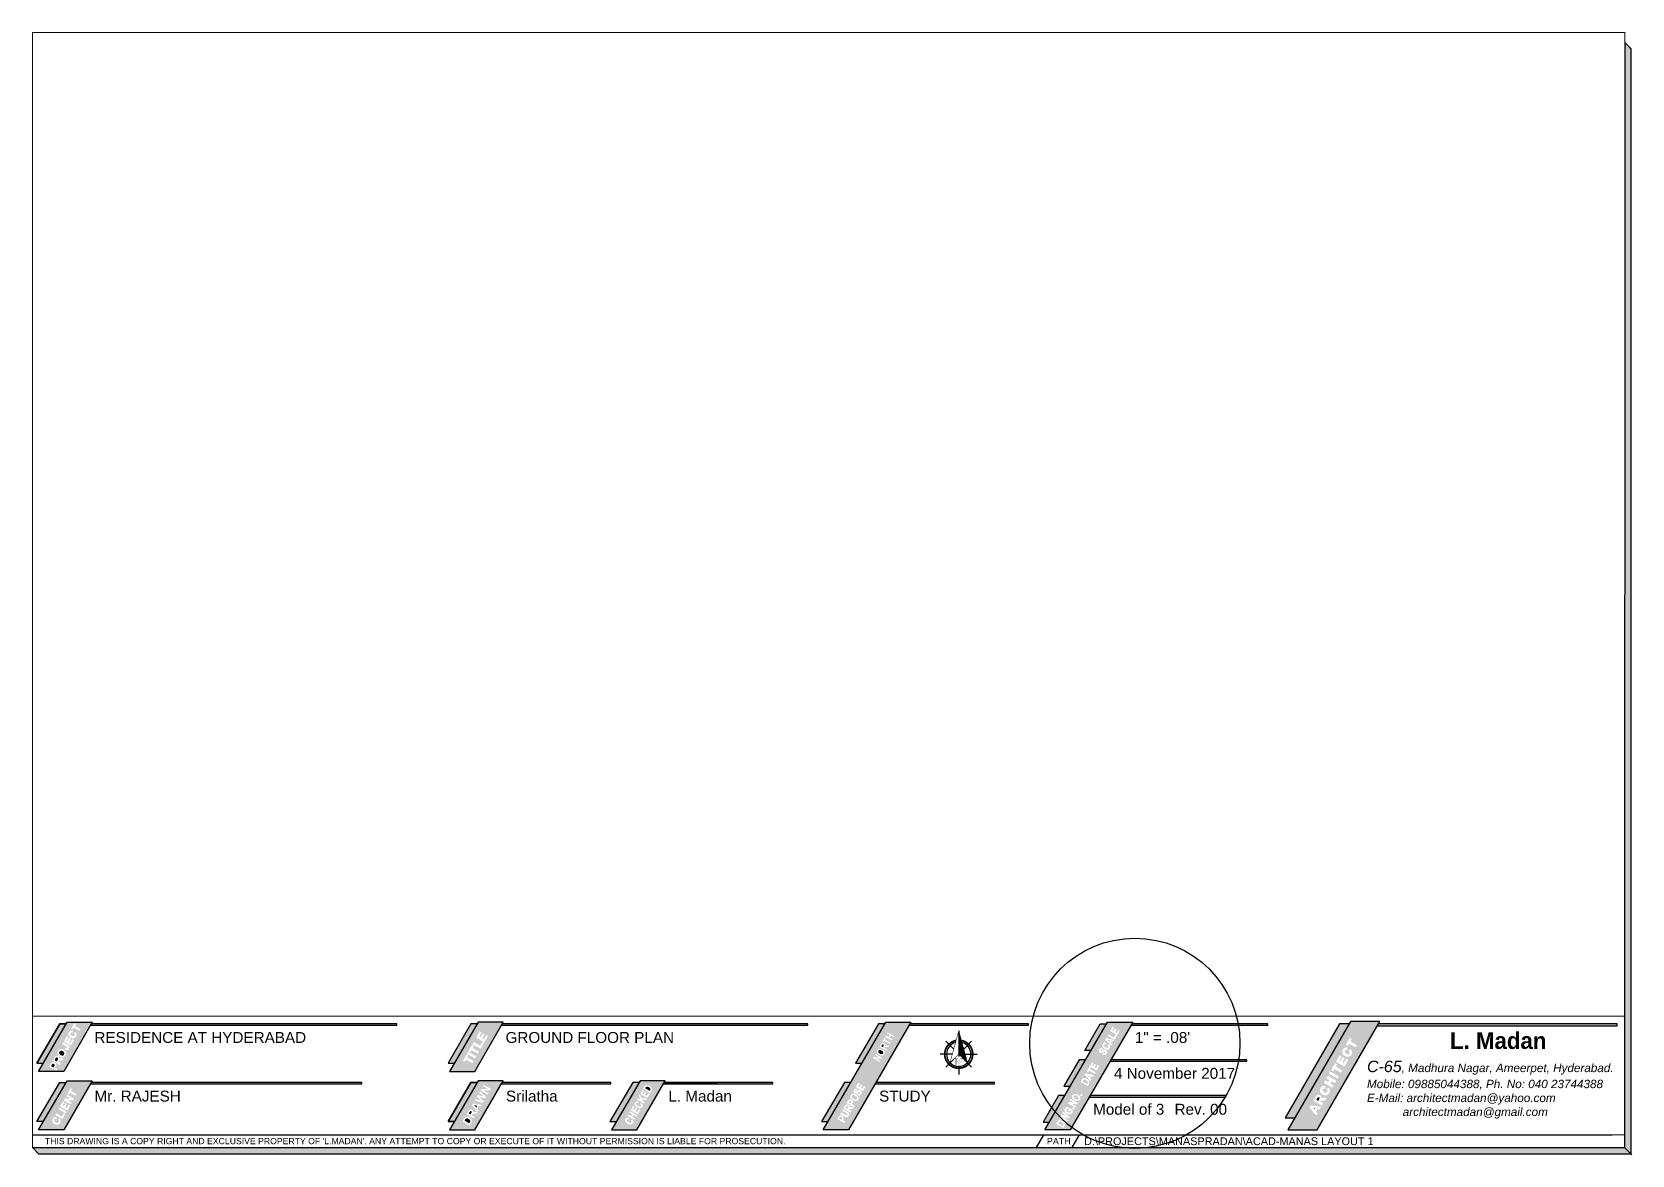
# Paper-space layout 'Layout1' of a CAD drawing. Header units: inches. Extents: x 0.2 to 32.8, y 0.2 to 23.
import ezdxf

# ---------------------------------------------------------------- set-up
doc = ezdxf.new("R2010")
doc.units = ezdxf.units.IN
doc.header["$LTSCALE"] = 15
doc.layers.add('Title', color=252, linetype='Continuous')
doc.styles.add('Arial', font='arial.ttf')

psp = doc.layouts.get("Layout1")

# ---------------------------------------------------------------- texts
at = {"layer": 'Title', "ltscale": 2, "style": 'Arial'}
psp.add_text("THIS DRAWING IS A COPY RIGHT AND EXCLUSIVE PROPERTY OF 'L.MADAN'. ANY ATTEMPT TO COPY OR EXECUTE OF IT WITHOUT PERMISSION IS LIABLE FOR PROSECUTION. ", height=0.126189, dxfattribs=at).set_placement((0.475, 0.386))
at = {"layer": 'Title', "style": 'Arial'}
for s, insert, char_height, width, attachment_point in [('RESIDENCE AT HYDERABAD', (1.483, 2.669), 0.22204, 6.15122, 1), ('GROUND FLOOR PLAN', (9.849, 2.669), 0.22204, 6.15122, 1), ('{\\fArial|b0|i0|c0|p34;\\C0;1" = .08\'}', (22.656, 2.669), 0.22204, 6.15122, 1), ('{\\fAlako-Bold|b0|i0|c0|p2;L. Madan}', (29.069, 2.491), 0.33889, 2.23607, 4), ('{\\fArial|b0|i1|c0|p34;\\H1.3682x;C-65\\H0.73088x;, Madhura Nagar, Ameerpet, Hyderabad.\\PMobile: 09885044388, Ph. No: 040 23744388\\PE-Mail: architectmadan@yahoo.com\\P           architectmadan@gmail.com}', (27.38, 2.086), 0.17039, 5.21983, 1), ('4 November 2017', (22.231, 1.939), 0.22204, 6.15122, 1), ('Mr. RAJESH', (1.483, 1.476), 0.222, 5.44018, 1), ('{\\C0;Srilatha}', (9.858, 1.476), 0.22204, 5.44018, 1), ('L. Madan', (13.163, 1.476), 0.222, 5.44018, 1), ('STUDY', (17.451, 1.476), 0.222, 6.15122, 1), ('{\\fArial|b0|i0|c0|p34;\\C0;Model of 3}', (21.807, 1.208), 0.22204, 6.15122, 1), ('{\\fArial|b0|i0|c0|p34;\\C0;Rev. 00}', (23.464, 1.208), 0.22204, 6.15122, 1), ('PATH', (20.867, 0.448), 0.1295, 3.23611, 4), ('D:\\\\PROJECTS\\\\MANASPRADAN\\\\ACAD-MANAS LAYOUT 1', (21.622, 0.445), 0.15815, 10.99998, 4)]:
    psp.add_mtext(s, dxfattribs=dict(at, insert=insert, char_height=char_height, width=width, attachment_point=attachment_point))

# ---------------------------------------------------------------- blocks, each defined once
blk = doc.blocks.new('*X6')
at = {"color": 0}
for p, q in [((146.55, -412.41), (147.62, -411.35)), ((146.75, -411.68), (147.62, -410.82)), ((146.95, -410.95), (147.62, -410.29)), ((147.15, -410.22), (147.62, -409.76)), ((147.35, -409.49), (147.62, -409.23)), ((147.55, -408.76), (147.62, -408.7)), ((142.96, -425.55), (147.62, -420.89)), ((143.16, -424.82), (147.62, -420.36)), ((143.36, -424.09), (147.62, -419.83)), ((143.56, -423.36), (147.62, -419.3)), ((143.76, -422.63), (147.62, -418.77)), ((143.96, -421.9), (147.62, -418.24)), ((144.16, -421.17), (147.62, -417.71)), ((144.36, -420.44), (147.62, -417.18)), ((144.56, -419.71), (147.62, -416.65)), ((144.76, -418.98), (147.62, -416.12)), ((144.96, -418.25), (147.62, -415.59)), ((145.16, -417.52), (147.62, -415.06)), ((145.36, -416.79), (147.62, -414.53)), ((145.56, -416.06), (147.62, -414)), ((145.76, -415.33), (147.62, -413.47)), ((145.96, -414.6), (147.62, -412.94)), ((146.16, -413.87), (147.62, -412.41)), ((146.36, -413.14), (147.62, -411.88)), ((142.76, -426.28), (147.62, -421.42))]:
    blk.add_line(p, q, dxfattribs=at)
blk = doc.blocks.new('*U10')
at = {"layer": 'Title'}
for p, q in [((0, 51.4), (0, -5.4)), ((-11.1, 11.1), (-28.3, 28.3)), ((11.1, 11.1), (28.3, 28.3)), ((14.1, 0), (40.8, 0)), ((-14.1, 0), (-40.8, 0)), ((-11.1, -11.1), (-28.3, -28.3)), ((0, -25.9), (0, -45)), ((11.1, -11.1), (28.3, -28.3))]:
    blk.add_line(p, q, dxfattribs=at)
for points, const_width in [([(-19.3, -19.1), (0, 51.4), (19.2, -18.8), (0, 0), (-19.3, -19.1)], 1.15), ([(-5.5, -22.4), (-5.5, -22.6), (-5.4, -22.9), (-5.4, -23.1), (-5.4, -23.3), (-5.3, -23.4), (-5.3, -23.6), (-5.2, -23.7), (-5.1, -23.8), (-5, -23.8), (-4.9, -23.9), (-4.7, -23.9), (-4.5, -24), (-4.3, -24), (-4, -24), (-3.7, -24.1), (-3.4, -24.1), (-3.4, -24.6), (-8.4, -24.6), (-8.4, -24.1), (-8.3, -24.1), (-8, -24.1), (-7.7, -24), (-7.5, -24), (-7.3, -24), (-7.1, -23.9), (-7, -23.9), (-6.8, -23.8), (-6.7, -23.8), (-6.6, -23.7), (-6.5, -23.6), (-6.4, -23.4), (-6.4, -23.3), (-6.3, -23.1), (-6.3, -22.9), (-6.3, -22.7), (-6.3, -22.4), (-6.3, -10.2), (-8.4, -10.2), (-8.4, -9.6), (-1.6, -9.6), (5.7, -19.7), (5.7, -11.9), (5.7, -11.7), (5.7, -11.4), (5.6, -11.2), (5.6, -11), (5.5, -10.9), (5.5, -10.7), (5.4, -10.6), (5.3, -10.5), (5.2, -10.5), (5.1, -10.4), (4.9, -10.3), (4.7, -10.3), (4.4, -10.2), (4.2, -10.2), (3.9, -10.2), (3.6, -10.2), (3.6, -10.2), (3.6, -9.6), (8.6, -9.6), (8.6, -10.2), (8.4, -10.2), (8.1, -10.2), (7.9, -10.2), (7.7, -10.2), (7.4, -10.3), (7.3, -10.3), (7.1, -10.4), (7, -10.4), (6.9, -10.5), (6.8, -10.6), (6.7, -10.7), (6.7, -10.9), (6.6, -11), (6.6, -11.2), (6.5, -11.4), (6.5, -11.7), (6.5, -11.9), (6.5, -24.6), (4.1, -24.6), (-5.5, -11.2), (-5.5, -22.4), (-5.5, -22.4)], 0.373)]:
    blk.add_lwpolyline(points, dxfattribs=dict(at, const_width=const_width))
at = {"layer": 'Title', "const_width": 3.85}
for points in [[(-30.8, 0, 1), (30.8, 0, 0.359415), (5.8, 30.2, 1)], [(-5.8, 30.2, 0.359415), (-30.8, 0, 1)]]:
    blk.add_lwpolyline(points, format="xyb", dxfattribs=at)
at = {"layer": 'Title'}
for start, end in [(105.027, 180), (180, 0), (0, 74.973)]:
    blk.add_arc((0, 0), 26.9, start, end, dxfattribs=at)
at = {"layer": 'Title', "xscale": -3.845999999999989, "yscale": 3.845999999999989, "zscale": 3.845999999999989}
blk.add_blockref('*X6', (567.7, 1622.6), dxfattribs=at)

# ---------------------------------------------------------------- hatches: boundary and pattern name
at = {"layer": 'Title'}
h = psp.add_hatch(color=254, dxfattribs=at)
h.dxf.hatch_style = 1
h.paths.add_polyline_path([(32.755, 22.683), (32.626, 22.811), (32.622, 0.317), (32.755, 0.184)])
h = psp.add_hatch(color=254, dxfattribs=at)
h.dxf.hatch_style = 1
h.paths.add_polyline_path([(0.907, 2.836), (0.778, 2.836), (0.314, 2.038), (0.446, 2.038)])
h = psp.add_hatch(color=251, dxfattribs=at)
h.dxf.hatch_style = 1
h.paths.add_polyline_path([(1.439, 2.868), (0.925, 2.868), (0.907, 2.836), (0.907, 2.836), (0.344, 1.868), (0.858, 1.868)])
h.paths.add_polyline_path([(1.003, 2.393), (0.86, 2.477), (0.923, 2.587), (0.958, 2.566), (0.917, 2.496), (0.933, 2.486), (0.971, 2.552), (1.006, 2.532), (0.969, 2.466), (0.991, 2.453), (1.033, 2.526), (1.068, 2.506)], flags=16)
h.paths.add_polyline_path([(1.068, 2.541), (1.064, 2.54), (1.051, 2.538), (1.037, 2.538), (1.024, 2.541), (1.01, 2.547), (1, 2.552), (0.987, 2.56), (0.976, 2.57), (0.967, 2.58), (0.96, 2.592), (0.956, 2.602), (0.953, 2.616), (0.953, 2.63), (0.956, 2.644), (0.961, 2.658), (0.964, 2.663), (0.973, 2.676), (0.983, 2.686), (0.995, 2.693), (1.005, 2.697), (1.019, 2.7), (1.034, 2.699), (1.049, 2.695), (1.036, 2.652), (1.018, 2.654), (1.012, 2.652), (1.003, 2.647), (0.999, 2.641), (0.995, 2.631), (0.995, 2.621), (0.996, 2.618), (1, 2.61), (1.008, 2.603), (1.02, 2.594), (1.022, 2.593), (1.035, 2.586), (1.046, 2.583), (1.055, 2.582), (1.056, 2.582), (1.066, 2.586), (1.074, 2.593), (1.076, 2.596), (1.079, 2.606), (1.079, 2.613), (1.075, 2.621), (1.067, 2.631), (1.061, 2.638), (1.095, 2.669), (1.11, 2.652), (1.117, 2.639), (1.121, 2.626), (1.122, 2.621), (1.122, 2.607), (1.12, 2.593), (1.114, 2.58), (1.112, 2.575), (1.103, 2.563), (1.093, 2.554), (1.081, 2.546)], flags=16)
h.paths.add_polyline_path([(0.974, 2.378), (0.977, 2.363), (0.977, 2.361), (0.977, 2.348), (0.972, 2.334), (0.968, 2.327), (0.959, 2.314), (0.947, 2.305), (0.935, 2.3), (0.922, 2.299), (0.907, 2.302), (0.894, 2.308), (0.886, 2.311), (0.903, 2.351), (0.922, 2.344), (0.924, 2.343), (0.931, 2.346), (0.933, 2.348), (0.935, 2.357), (0.93, 2.362), (0.919, 2.37), (0.828, 2.422), (0.851, 2.461), (0.94, 2.41), (0.954, 2.401), (0.963, 2.393), (0.966, 2.391)], flags=16)
h.paths.add_polyline_path([(1.174, 2.69), (1.066, 2.753), (1.043, 2.714), (1.008, 2.735), (1.076, 2.852), (1.111, 2.831), (1.088, 2.793), (1.197, 2.73)], flags=16)
h.paths.add_polyline_path([(0.891, 2.28), (0.898, 2.268), (0.902, 2.258), (0.904, 2.245), (0.904, 2.231), (0.901, 2.217), (0.896, 2.204), (0.892, 2.196), (0.884, 2.184), (0.874, 2.173), (0.863, 2.165), (0.85, 2.159), (0.843, 2.156), (0.83, 2.154), (0.816, 2.155), (0.802, 2.158), (0.789, 2.163), (0.778, 2.168), (0.765, 2.177), (0.755, 2.186), (0.746, 2.196), (0.738, 2.208), (0.734, 2.221), (0.731, 2.236), (0.732, 2.247), (0.735, 2.261), (0.74, 2.274), (0.744, 2.282), (0.752, 2.294), (0.762, 2.305), (0.773, 2.313), (0.786, 2.319), (0.793, 2.321), (0.806, 2.323), (0.82, 2.322), (0.833, 2.32), (0.847, 2.315), (0.859, 2.309), (0.872, 2.3), (0.883, 2.29)], flags=16)
h.paths.add_polyline_path([(0.855, 2.136), (0.828, 2.09), (0.784, 2.087), (0.768, 2.085), (0.759, 2.084), (0.751, 2.081), (0.745, 2.072), (0.744, 2.072), (0.799, 2.04), (0.776, 2), (0.633, 2.084), (0.668, 2.146), (0.677, 2.16), (0.686, 2.171), (0.692, 2.177), (0.705, 2.184), (0.717, 2.186), (0.732, 2.184), (0.745, 2.179), (0.757, 2.169), (0.766, 2.157), (0.768, 2.152), (0.77, 2.138), (0.769, 2.13), (0.775, 2.132), (0.787, 2.134), (0.802, 2.134), (0.807, 2.135)], flags=16)
h.paths.add_polyline_path([(0.687, 2.038), (0.695, 2.029), (0.701, 2.015), (0.702, 2.007), (0.701, 1.992), (0.7, 1.987), (0.696, 1.976), (0.689, 1.963), (0.686, 1.957), (0.679, 1.946), (0.729, 1.918), (0.706, 1.878), (0.562, 1.961), (0.59, 2.01), (0.599, 2.026), (0.607, 2.037), (0.612, 2.042), (0.624, 2.051), (0.639, 2.056), (0.641, 2.056), (0.654, 2.056), (0.668, 2.051), (0.674, 2.048)], flags=16)
h = psp.add_hatch(color=256, dxfattribs=at)
h.dxf.hatch_style = 1
h.paths.add_polyline_path([(7.634, 2.836), (1.42, 2.836), (1.403, 2.806), (7.634, 2.806)])
h = psp.add_hatch(color=254, dxfattribs=at)
h.dxf.hatch_style = 1
h.paths.add_polyline_path([(9.272, 2.836), (9.144, 2.836), (8.68, 2.038), (8.811, 2.038)])
h = psp.add_hatch(color=251, dxfattribs=at)
h.dxf.hatch_style = 1
h.paths.add_polyline_path([(9.804, 2.868), (9.291, 2.868), (9.272, 2.836), (9.272, 2.836), (8.71, 1.868), (9.224, 1.868)])
h.paths.add_polyline_path([(9.23, 2.132), (9.065, 2.228), (9.088, 2.268), (9.253, 2.173)], flags=16)
h.paths.add_polyline_path([(9.286, 2.229), (9.156, 2.304), (9.13, 2.258), (9.094, 2.278), (9.171, 2.411), (9.206, 2.39), (9.18, 2.344), (9.309, 2.269)], flags=16)
h.paths.add_polyline_path([(9.197, 2.076), (9.174, 2.035), (9.044, 2.11), (9.018, 2.064), (8.982, 2.084), (9.059, 2.217), (9.094, 2.197), (9.068, 2.151)], flags=16)
h.paths.add_polyline_path([(9.343, 2.328), (9.179, 2.422), (9.203, 2.463), (9.331, 2.389), (9.376, 2.467), (9.411, 2.446)], flags=16)
h.paths.add_polyline_path([(9.419, 2.46), (9.254, 2.555), (9.326, 2.68), (9.361, 2.659), (9.313, 2.575), (9.338, 2.56), (9.383, 2.639), (9.419, 2.619), (9.374, 2.54), (9.407, 2.521), (9.457, 2.608), (9.493, 2.587)], flags=16)
h = psp.add_hatch(color=256, dxfattribs=at)
h.dxf.hatch_style = 1
h.paths.add_polyline_path([(16, 2.836), (9.786, 2.836), (9.769, 2.806), (16, 2.806)])
h = psp.add_hatch(color=251, dxfattribs=at)
h.dxf.hatch_style = 1
h.paths.add_polyline_path([(18.1, 2.868), (17.587, 2.868), (17.568, 2.836), (17.568, 2.836), (16.312, 0.675), (16.826, 0.675)])
h.paths.add_polyline_path([(17.324, 2.14), (17.336, 2.161), (17.454, 2.153), (17.363, 2.206), (17.374, 2.227), (17.514, 2.146), (17.502, 2.124), (17.384, 2.132), (17.475, 2.08), (17.464, 2.058)], flags=16)
h.paths.add_polyline_path([(17.464, 2.201), (17.455, 2.206), (17.438, 2.217), (17.425, 2.229), (17.413, 2.246), (17.41, 2.253), (17.406, 2.269), (17.406, 2.274), (17.408, 2.288), (17.414, 2.3), (17.424, 2.314), (17.435, 2.323), (17.449, 2.328), (17.455, 2.328), (17.471, 2.329), (17.488, 2.326), (17.506, 2.318), (17.516, 2.313), (17.533, 2.302), (17.547, 2.289), (17.557, 2.276), (17.56, 2.268), (17.564, 2.253), (17.564, 2.238), (17.559, 2.224), (17.557, 2.219), (17.547, 2.206), (17.535, 2.196), (17.521, 2.191), (17.515, 2.191), (17.499, 2.19), (17.482, 2.194)], flags=16)
h.paths.add_polyline_path([(17.468, 2.229), (17.461, 2.234), (17.445, 2.245), (17.437, 2.258), (17.434, 2.272), (17.438, 2.287), (17.448, 2.298), (17.463, 2.303), (17.467, 2.303), (17.483, 2.3), (17.502, 2.29), (17.51, 2.286), (17.524, 2.274), (17.533, 2.261), (17.537, 2.247), (17.533, 2.233), (17.523, 2.222), (17.508, 2.217), (17.503, 2.217), (17.486, 2.22)], flags=0)
h.paths.add_polyline_path([(17.144, 1.576), (17.175, 1.557), (17.122, 1.466), (16.976, 1.55), (17.029, 1.639), (17.06, 1.622), (17.025, 1.562), (17.048, 1.55), (17.08, 1.605), (17.111, 1.586), (17.079, 1.531), (17.109, 1.514)], flags=16)
h.paths.add_polyline_path([(17.458, 2.37), (17.484, 2.417), (17.494, 2.432), (17.503, 2.441), (17.518, 2.446), (17.524, 2.446), (17.541, 2.441), (17.548, 2.438), (17.562, 2.426), (17.569, 2.416), (17.572, 2.402), (17.57, 2.387), (17.585, 2.392), (17.588, 2.392), (17.603, 2.393), (17.618, 2.392), (17.652, 2.39), (17.637, 2.363), (17.598, 2.365), (17.571, 2.365), (17.561, 2.361), (17.553, 2.351), (17.55, 2.346), (17.608, 2.313), (17.595, 2.29)], flags=16)
h.paths.add_polyline_path([(17.529, 2.359), (17.493, 2.379), (17.503, 2.397), (17.506, 2.401), (17.513, 2.412), (17.524, 2.417), (17.537, 2.414), (17.545, 2.406), (17.548, 2.397), (17.546, 2.392), (17.538, 2.375)], flags=0)
h.paths.add_polyline_path([(17.073, 1.48), (17.087, 1.468), (17.093, 1.461), (17.099, 1.445), (17.1, 1.434), (17.098, 1.42), (17.09, 1.406), (17.08, 1.392), (17.067, 1.382), (17.057, 1.378), (17.04, 1.377), (17.021, 1.381), (17.007, 1.388), (17.02, 1.418), (17.043, 1.413), (17.046, 1.413), (17.057, 1.42), (17.059, 1.424), (17.063, 1.437), (17.063, 1.439), (17.054, 1.45), (17.048, 1.452), (17.04, 1.449), (17.03, 1.44), (17.023, 1.434), (17.009, 1.423), (16.996, 1.417), (16.994, 1.416), (16.974, 1.416), (16.956, 1.422), (16.941, 1.436), (16.938, 1.441), (16.932, 1.457), (16.931, 1.464), (16.935, 1.48), (16.94, 1.491), (16.95, 1.506), (16.963, 1.515), (16.972, 1.518), (16.991, 1.519), (17.009, 1.513), (17.016, 1.509), (17.001, 1.479), (16.981, 1.482), (16.971, 1.474), (16.97, 1.473), (16.967, 1.461), (16.967, 1.46), (16.972, 1.454), (16.979, 1.452), (16.987, 1.457), (16.998, 1.466), (17.011, 1.478), (17.023, 1.485), (17.04, 1.489), (17.046, 1.489), (17.064, 1.485)], flags=16)
h.paths.add_polyline_path([(17.54, 2.46), (17.517, 2.473), (17.567, 2.561), (17.59, 2.548), (17.571, 2.515), (17.686, 2.449), (17.674, 2.426), (17.559, 2.492)], flags=16)
h.paths.add_polyline_path([(16.985, 1.395), (17.003, 1.384), (17.017, 1.371), (17.027, 1.357), (17.031, 1.349), (17.035, 1.333), (17.035, 1.317), (17.03, 1.301), (17.027, 1.295), (17.016, 1.281), (17.004, 1.271), (16.989, 1.266), (16.982, 1.265), (16.965, 1.264), (16.947, 1.267), (16.929, 1.275), (16.919, 1.28), (16.901, 1.292), (16.889, 1.304), (16.886, 1.307), (16.876, 1.322), (16.872, 1.33), (16.868, 1.346), (16.868, 1.353), (16.87, 1.368), (16.876, 1.382), (16.887, 1.396), (16.9, 1.406), (16.915, 1.411), (16.921, 1.412), (16.939, 1.413), (16.956, 1.408), (16.975, 1.401)], flags=16)
h.paths.add_polyline_path([(16.971, 1.373), (16.979, 1.368), (16.994, 1.356), (17.004, 1.341), (17.008, 1.325), (17.003, 1.308), (16.992, 1.297), (16.975, 1.291), (16.969, 1.291), (16.951, 1.295), (16.932, 1.304), (16.925, 1.309), (16.909, 1.321), (16.899, 1.335), (16.895, 1.351), (16.9, 1.368), (16.912, 1.381), (16.928, 1.385), (16.933, 1.386), (16.951, 1.383)], flags=0)
h.paths.add_polyline_path([(17.576, 2.576), (17.589, 2.598), (17.642, 2.567), (17.668, 2.61), (17.613, 2.642), (17.627, 2.664), (17.764, 2.584), (17.751, 2.562), (17.691, 2.596), (17.666, 2.553), (17.726, 2.518), (17.713, 2.496)], flags=16)
h.paths.add_polyline_path([(16.889, 1.291), (16.905, 1.278), (16.91, 1.273), (16.918, 1.257), (16.919, 1.254), (16.918, 1.237), (16.913, 1.224), (16.907, 1.211), (16.9, 1.201), (16.952, 1.171), (16.935, 1.14), (16.789, 1.225), (16.812, 1.264), (16.822, 1.281), (16.83, 1.291), (16.846, 1.299), (16.856, 1.301), (16.874, 1.297)], flags=16)
h.paths.add_polyline_path([(16.874, 1.263), (16.883, 1.255), (16.885, 1.244), (16.885, 1.241), (16.878, 1.225), (16.87, 1.213), (16.832, 1.235), (16.838, 1.246), (16.84, 1.25), (16.848, 1.261), (16.859, 1.267)], flags=0)
h.paths.add_polyline_path([(16.932, 1.138), (16.914, 1.103), (16.871, 1.105), (16.845, 1.105), (16.838, 1.102), (16.831, 1.093), (16.888, 1.059), (16.87, 1.03), (16.725, 1.114), (16.754, 1.165), (16.765, 1.18), (16.774, 1.189), (16.791, 1.196), (16.798, 1.196), (16.817, 1.191), (16.824, 1.187), (16.84, 1.175), (16.848, 1.163), (16.851, 1.147), (16.85, 1.138), (16.858, 1.141), (16.861, 1.142), (16.877, 1.142), (16.891, 1.141)], flags=16)
h.paths.add_polyline_path([(16.81, 1.159), (16.819, 1.151), (16.822, 1.142), (16.82, 1.137), (16.812, 1.12), (16.802, 1.104), (16.767, 1.124), (16.777, 1.142), (16.78, 1.146), (16.787, 1.157), (16.797, 1.163)], flags=0)
h.paths.add_polyline_path([(16.792, 1.054), (16.812, 1.042), (16.825, 1.033), (16.827, 1.032), (16.84, 1.017), (16.842, 1.013), (16.845, 0.996), (16.845, 0.991), (16.843, 0.977), (16.837, 0.966), (16.827, 0.951), (16.817, 0.943), (16.801, 0.937), (16.796, 0.936), (16.775, 0.939), (16.774, 0.94), (16.761, 0.945), (16.741, 0.955), (16.738, 0.957), (16.66, 1.002), (16.678, 1.033), (16.757, 0.987), (16.775, 0.977), (16.779, 0.975), (16.794, 0.974), (16.804, 0.982), (16.804, 0.983), (16.808, 0.996), (16.808, 0.996), (16.8, 1.007), (16.787, 1.017), (16.778, 1.021), (16.698, 1.067), (16.716, 1.098)], flags=16)
h.paths.add_polyline_path([(16.701, 0.964), (16.718, 0.952), (16.722, 0.947), (16.731, 0.93), (16.731, 0.911), (16.725, 0.897), (16.718, 0.885), (16.712, 0.874), (16.765, 0.845), (16.747, 0.814), (16.601, 0.898), (16.624, 0.939), (16.635, 0.955), (16.642, 0.965), (16.658, 0.973), (16.668, 0.974), (16.686, 0.971)], flags=16)
h.paths.add_polyline_path([(16.688, 0.941), (16.7, 0.931), (16.703, 0.917), (16.702, 0.912), (16.694, 0.896), (16.685, 0.88), (16.637, 0.907), (16.646, 0.922), (16.649, 0.926), (16.657, 0.939), (16.671, 0.945)], flags=0)
h = psp.add_hatch(color=254, dxfattribs=at)
h.dxf.hatch_style = 1
h.paths.add_polyline_path([(17.568, 2.836), (17.44, 2.836), (16.973, 2.038), (17.105, 2.038)])
h = psp.add_hatch(color=256, dxfattribs=at)
h.dxf.hatch_style = 1
h.paths.add_polyline_path([(20.491, 2.836), (18.082, 2.836), (18.065, 2.806), (20.491, 2.806)])
h = psp.add_hatch(color=251, dxfattribs=at)
h.dxf.hatch_style = 1
h.paths.add_polyline_path([(22.612, 2.868), (22.098, 2.868), (20.824, 0.675), (21.337, 0.675)])
h.paths.add_polyline_path([(21.697, 1.571), (21.552, 1.654), (21.578, 1.7), (21.588, 1.714), (21.593, 1.72), (21.608, 1.728), (21.618, 1.731), (21.636, 1.73), (21.648, 1.728), (21.665, 1.722), (21.684, 1.712), (21.701, 1.701), (21.712, 1.691), (21.724, 1.676), (21.731, 1.663), (21.733, 1.647), (21.733, 1.64), (21.728, 1.625), (21.724, 1.617)], flags=16)
h.paths.add_polyline_path([(21.59, 1.39), (21.573, 1.361), (21.539, 1.381), (21.556, 1.41)], flags=16)
h.paths.add_polyline_path([(21.686, 1.612), (21.594, 1.665), (21.6, 1.675), (21.604, 1.683), (21.612, 1.692), (21.624, 1.699), (21.641, 1.698), (21.649, 1.696), (21.667, 1.686), (21.678, 1.68), (21.691, 1.669), (21.701, 1.655), (21.702, 1.643), (21.695, 1.629)], flags=0)
h.paths.add_polyline_path([(21.528, 1.369), (21.537, 1.355), (21.542, 1.347), (21.546, 1.331), (21.545, 1.314), (21.541, 1.299), (21.537, 1.293), (21.528, 1.28), (21.514, 1.27), (21.499, 1.265), (21.493, 1.263), (21.476, 1.263), (21.458, 1.266), (21.44, 1.274), (21.431, 1.279), (21.413, 1.291), (21.4, 1.303), (21.397, 1.305), (21.386, 1.321), (21.384, 1.327), (21.379, 1.344), (21.378, 1.35), (21.382, 1.366), (21.387, 1.38), (21.398, 1.393), (21.411, 1.403), (21.426, 1.409), (21.433, 1.41), (21.449, 1.41), (21.466, 1.406), (21.485, 1.4), (21.496, 1.394), (21.513, 1.382)], flags=16)
h.paths.add_polyline_path([(21.754, 1.669), (21.635, 1.799), (21.652, 1.828), (21.825, 1.79), (21.806, 1.758), (21.769, 1.766), (21.747, 1.728), (21.773, 1.701)], flags=16)
h.paths.add_polyline_path([(21.502, 1.352), (21.511, 1.338), (21.514, 1.324), (21.511, 1.309), (21.501, 1.299), (21.485, 1.294), (21.48, 1.294), (21.463, 1.297), (21.444, 1.305), (21.437, 1.309), (21.423, 1.322), (21.413, 1.335), (21.41, 1.349), (21.414, 1.365), (21.424, 1.375), (21.439, 1.38), (21.445, 1.38), (21.461, 1.377), (21.48, 1.368), (21.487, 1.363)], flags=0)
h.paths.add_polyline_path([(21.727, 1.748), (21.693, 1.783), (21.741, 1.772)], flags=0)
h.paths.add_polyline_path([(21.496, 1.226), (21.479, 1.198), (21.381, 1.204), (21.457, 1.16), (21.441, 1.131), (21.296, 1.216), (21.312, 1.243), (21.413, 1.236), (21.334, 1.282), (21.351, 1.311)], flags=16)
h.paths.add_polyline_path([(21.707, 1.851), (21.675, 1.869), (21.731, 1.964), (21.762, 1.947), (21.743, 1.914), (21.858, 1.848), (21.84, 1.818), (21.726, 1.883)], flags=16)
h.paths.add_polyline_path([(21.433, 1.117), (21.416, 1.089), (21.382, 1.108), (21.399, 1.137)], flags=16)
h.paths.add_polyline_path([(21.88, 1.887), (21.735, 1.97), (21.786, 2.06), (21.817, 2.042), (21.783, 1.983), (21.805, 1.97), (21.837, 2.025), (21.868, 2.007), (21.837, 1.952), (21.866, 1.935), (21.901, 1.997), (21.932, 1.979)], flags=16)
h.paths.add_polyline_path([(21.388, 1.088), (21.392, 1.071), (21.392, 1.056), (21.389, 1.04), (21.382, 1.024), (21.372, 1.01), (21.359, 1), (21.354, 0.997), (21.337, 0.992), (21.319, 0.992), (21.314, 0.993), (21.295, 0.997), (21.277, 1.005), (21.272, 1.008), (21.255, 1.019), (21.242, 1.032), (21.237, 1.038), (21.228, 1.054), (21.223, 1.071), (21.222, 1.077), (21.224, 1.092), (21.231, 1.107), (21.231, 1.109), (21.242, 1.124), (21.254, 1.134), (21.264, 1.137), (21.281, 1.14), (21.3, 1.136), (21.308, 1.133), (21.299, 1.101), (21.278, 1.102), (21.277, 1.101), (21.265, 1.094), (21.263, 1.091), (21.26, 1.078), (21.262, 1.066), (21.27, 1.054), (21.284, 1.042), (21.289, 1.039), (21.307, 1.03), (21.323, 1.027), (21.327, 1.027), (21.34, 1.032), (21.349, 1.041), (21.354, 1.054), (21.354, 1.055), (21.352, 1.068), (21.341, 1.075), (21.326, 1.049), (21.295, 1.068), (21.328, 1.123)], flags=16)
h.paths.add_polyline_path([(21.33, 0.938), (21.312, 0.909), (21.214, 0.94), (21.291, 0.872), (21.273, 0.841), (21.112, 0.897), (21.13, 0.928), (21.215, 0.897), (21.147, 0.958), (21.167, 0.991), (21.254, 0.961), (21.183, 1.02), (21.201, 1.05)], flags=16)
h.paths.add_polyline_path([(21.204, 0.843), (21.215, 0.834), (21.227, 0.818), (21.233, 0.807), (21.236, 0.79), (21.236, 0.782), (21.23, 0.768), (21.226, 0.76), (21.2, 0.714), (21.055, 0.798), (21.08, 0.842), (21.09, 0.857), (21.096, 0.863), (21.111, 0.871), (21.121, 0.873), (21.139, 0.873), (21.151, 0.87), (21.167, 0.864), (21.185, 0.856), (21.186, 0.856)], flags=16)
h.paths.add_polyline_path([(22, 2.211), (22.014, 2.241), (22.035, 2.237), (22.04, 2.237), (22.05, 2.244), (22.052, 2.247), (22.056, 2.26), (22.056, 2.262), (22.047, 2.273), (22.04, 2.275), (22.032, 2.272), (22.023, 2.263), (22.016, 2.257), (22.001, 2.246), (21.989, 2.24), (21.986, 2.239), (21.967, 2.239), (21.95, 2.245), (21.935, 2.258), (21.931, 2.263), (21.924, 2.281), (21.924, 2.288), (21.927, 2.303), (21.932, 2.314), (21.943, 2.329), (21.957, 2.338), (21.965, 2.341), (21.983, 2.342), (22.002, 2.336), (22.008, 2.332), (21.993, 2.302), (21.974, 2.305), (21.964, 2.297), (21.964, 2.296), (21.96, 2.283), (21.96, 2.282), (21.964, 2.276), (21.972, 2.275), (21.981, 2.28), (21.99, 2.289), (22.004, 2.301), (22.015, 2.308), (22.032, 2.312), (22.038, 2.312), (22.057, 2.308), (22.065, 2.303), (22.08, 2.291), (22.085, 2.284), (22.092, 2.267), (22.093, 2.257), (22.09, 2.243), (22.084, 2.229), (22.073, 2.215), (22.06, 2.205), (22.05, 2.201), (22.032, 2.2), (22.014, 2.205)], flags=16)
h.paths.add_polyline_path([(21.182, 0.824), (21.195, 0.813), (21.205, 0.799), (21.206, 0.786), (21.199, 0.771), (21.188, 0.753), (21.094, 0.808), (21.101, 0.82), (21.105, 0.826), (21.113, 0.837), (21.126, 0.844), (21.145, 0.843), (21.152, 0.84), (21.171, 0.831)], flags=0)
h.paths.add_polyline_path([(22.05, 2.322), (22.041, 2.326), (22.023, 2.338), (22.01, 2.351), (21.998, 2.364), (21.994, 2.374), (21.989, 2.39), (21.989, 2.406), (21.995, 2.422), (21.997, 2.426), (22.007, 2.44), (22.021, 2.449), (22.035, 2.452), (22.051, 2.452), (22.072, 2.448), (22.064, 2.414), (22.043, 2.417), (22.041, 2.416), (22.029, 2.409), (22.028, 2.407), (22.025, 2.394), (22.028, 2.385), (22.036, 2.374), (22.051, 2.363), (22.057, 2.359), (22.076, 2.349), (22.091, 2.345), (22.095, 2.345), (22.108, 2.35), (22.114, 2.356), (22.117, 2.368), (22.116, 2.371), (22.108, 2.384), (22.097, 2.395), (22.125, 2.418), (22.142, 2.399), (22.151, 2.384), (22.153, 2.377), (22.154, 2.361), (22.15, 2.345), (22.146, 2.337), (22.136, 2.325), (22.123, 2.316), (22.106, 2.31), (22.087, 2.31), (22.068, 2.314)], flags=16)
h.paths.add_polyline_path([(22.172, 2.387), (22.053, 2.517), (22.069, 2.546), (22.242, 2.508), (22.223, 2.476), (22.186, 2.484), (22.164, 2.447), (22.19, 2.42)], flags=16)
h.paths.add_polyline_path([(22.14, 2.464), (22.095, 2.511), (22.158, 2.497)], flags=0)
h.paths.add_polyline_path([(22.243, 2.511), (22.099, 2.595), (22.117, 2.625), (22.229, 2.56), (22.262, 2.615), (22.292, 2.597)], flags=16)
h.paths.add_polyline_path([(22.297, 2.605), (22.151, 2.689), (22.204, 2.778), (22.235, 2.76), (22.2, 2.701), (22.223, 2.688), (22.255, 2.744), (22.286, 2.725), (22.254, 2.67), (22.284, 2.653), (22.319, 2.715), (22.35, 2.696)], flags=16)
h = psp.add_hatch(color=254, dxfattribs=at)
h.dxf.hatch_style = 1
h.paths.add_polyline_path([(22.08, 2.836), (21.951, 2.836), (21.637, 2.296), (21.766, 2.296)])
h = psp.add_hatch(color=256, dxfattribs=at)
h.dxf.hatch_style = 1
h.paths.add_polyline_path([(25.36, 2.836), (22.593, 2.836), (22.576, 2.806), (25.36, 2.806)])
h = psp.add_hatch(color=254, dxfattribs=at)
h.dxf.hatch_style = 1
h.paths.add_polyline_path([(27.017, 2.836), (26.823, 2.836), (25.718, 0.923), (25.913, 0.923)])
h = psp.add_hatch(color=251, dxfattribs=at)
h.dxf.hatch_style = 1
h.paths.add_polyline_path([(27.64, 2.88), (27.042, 2.88), (25.769, 0.675), (26.367, 0.675)])
h.paths.add_polyline_path([(27.071, 2.524), (27.045, 2.478), (27.174, 2.403), (27.147, 2.356), (27.017, 2.431), (26.991, 2.384), (26.948, 2.409), (27.029, 2.549)], flags=16)
h.paths.add_polyline_path([(27.046, 2.321), (27.065, 2.298), (27.074, 2.281), (27.079, 2.264), (27.079, 2.245), (27.074, 2.227), (27.066, 2.209), (27.054, 2.193), (27.041, 2.18), (27.024, 2.171), (27.009, 2.166), (26.992, 2.164), (26.973, 2.165), (26.955, 2.17), (26.937, 2.178), (26.933, 2.181), (26.915, 2.192), (26.901, 2.205), (26.89, 2.219), (26.882, 2.235), (26.88, 2.241), (26.876, 2.259), (26.877, 2.278), (26.882, 2.296), (26.889, 2.313), (26.901, 2.33), (26.915, 2.343), (26.931, 2.352), (26.939, 2.355), (26.957, 2.357), (26.977, 2.355), (26.991, 2.351), (26.975, 2.3), (26.952, 2.302), (26.947, 2.301), (26.936, 2.293), (26.932, 2.287), (26.927, 2.274), (26.928, 2.261), (26.929, 2.26), (26.934, 2.25), (26.945, 2.239), (26.958, 2.231), (26.976, 2.222), (26.99, 2.218), (27, 2.218), (27.012, 2.223), (27.022, 2.233), (27.022, 2.233), (27.027, 2.246), (27.026, 2.253), (27.021, 2.265), (27.005, 2.284)], flags=16)
h.paths.add_polyline_path([(26.957, 2.125), (26.999, 2.1), (26.922, 1.966), (26.75, 2.065), (26.826, 2.197), (26.868, 2.172), (26.82, 2.088), (26.838, 2.077), (26.883, 2.156), (26.926, 2.131), (26.881, 2.053), (26.907, 2.038)], flags=16)
h.paths.add_polyline_path([(26.775, 2.01), (26.748, 1.964), (26.877, 1.889), (26.85, 1.842), (26.721, 1.916), (26.694, 1.87), (26.651, 1.895), (26.732, 2.035)], flags=16)
h.paths.add_polyline_path([(26.807, 1.767), (26.779, 1.719), (26.607, 1.819), (26.635, 1.866)], flags=16)
h.paths.add_polyline_path([(26.755, 1.677), (26.728, 1.63), (26.66, 1.669), (26.633, 1.624), (26.701, 1.584), (26.674, 1.537), (26.503, 1.636), (26.53, 1.684), (26.591, 1.648), (26.617, 1.694), (26.556, 1.729), (26.584, 1.777)], flags=16)
h.paths.add_polyline_path([(26.594, 1.537), (26.613, 1.514), (26.621, 1.498), (26.626, 1.48), (26.626, 1.461), (26.622, 1.442), (26.613, 1.425), (26.602, 1.409), (26.588, 1.396), (26.572, 1.387), (26.557, 1.382), (26.539, 1.38), (26.521, 1.381), (26.503, 1.386), (26.485, 1.394), (26.48, 1.397), (26.463, 1.408), (26.449, 1.421), (26.438, 1.435), (26.43, 1.451), (26.428, 1.457), (26.424, 1.475), (26.425, 1.494), (26.429, 1.512), (26.437, 1.53), (26.449, 1.546), (26.463, 1.559), (26.479, 1.568), (26.487, 1.571), (26.505, 1.573), (26.524, 1.571), (26.539, 1.568), (26.523, 1.515), (26.5, 1.518), (26.495, 1.516), (26.483, 1.509), (26.48, 1.504), (26.475, 1.49), (26.476, 1.477), (26.476, 1.476), (26.482, 1.466), (26.493, 1.455), (26.506, 1.446), (26.524, 1.438), (26.538, 1.434), (26.548, 1.434), (26.56, 1.439), (26.57, 1.449), (26.57, 1.449), (26.574, 1.463), (26.574, 1.469), (26.569, 1.481), (26.552, 1.499)], flags=16)
h.paths.add_polyline_path([(26.557, 1.333), (26.524, 1.276), (26.472, 1.273), (26.45, 1.271), (26.441, 1.27), (26.433, 1.266), (26.425, 1.255), (26.49, 1.217), (26.463, 1.17), (26.291, 1.269), (26.333, 1.344), (26.345, 1.362), (26.356, 1.375), (26.361, 1.381), (26.379, 1.389), (26.392, 1.392), (26.412, 1.389), (26.425, 1.383), (26.442, 1.37), (26.451, 1.354), (26.453, 1.351), (26.455, 1.332), (26.454, 1.325), (26.461, 1.327), (26.476, 1.329), (26.498, 1.331), (26.499, 1.331)], flags=16)
h.paths.add_polyline_path([(26.404, 1.341), (26.414, 1.332), (26.415, 1.319), (26.411, 1.309), (26.401, 1.289), (26.387, 1.266), (26.348, 1.289), (26.362, 1.313), (26.368, 1.325), (26.376, 1.336), (26.389, 1.344)], flags=0)
h.paths.add_polyline_path([(26.449, 1.147), (26.42, 1.095), (26.376, 1.102), (26.347, 1.051), (26.375, 1.018), (26.345, 0.967), (26.212, 1.133), (26.238, 1.177)], flags=16)
h.paths.add_polyline_path([(26.325, 1.111), (26.313, 1.091), (26.292, 1.116)], flags=0)
h = psp.add_hatch(color=256, dxfattribs=at)
h.dxf.hatch_style = 1
h.paths.add_polyline_path([(32.478, 2.836), (27.614, 2.836), (27.59, 2.795), (32.478, 2.795)])
h = psp.add_hatch(color=251, dxfattribs=at)
h.dxf.hatch_style = 1
h.paths.add_polyline_path([(0.743, 2.122), (0.745, 2.124), (0.742, 2.139), (0.731, 2.151), (0.716, 2.154), (0.712, 2.154), (0.698, 2.145), (0.692, 2.135), (0.686, 2.124), (0.67, 2.097), (0.716, 2.071), (0.731, 2.097), (0.74, 2.112)])
h.paths.add_polyline_path([(0.872, 2.238), (0.87, 2.247), (0.864, 2.257), (0.856, 2.267), (0.844, 2.276), (0.84, 2.278), (0.826, 2.285), (0.813, 2.289), (0.801, 2.289), (0.798, 2.288), (0.786, 2.283), (0.775, 2.274), (0.77, 2.267), (0.765, 2.253), (0.763, 2.24), (0.766, 2.231), (0.771, 2.22), (0.78, 2.21), (0.792, 2.201), (0.795, 2.2), (0.809, 2.193), (0.823, 2.189), (0.835, 2.19), (0.838, 2.19), (0.85, 2.195), (0.861, 2.203), (0.866, 2.211), (0.871, 2.224)])
h.paths.add_polyline_path([(0.669, 1.982), (0.673, 1.992), (0.671, 2.008), (0.659, 2.021), (0.643, 2.024), (0.638, 2.024), (0.625, 2.016), (0.623, 2.014), (0.616, 2.004), (0.61, 1.994), (0.6, 1.975), (0.649, 1.946), (0.662, 1.967)])
h = psp.add_hatch(color=251, dxfattribs=at)
h.dxf.hatch_style = 1
h.paths.add_polyline_path([(17.537, 2.247), (17.533, 2.261), (17.524, 2.274), (17.51, 2.286), (17.502, 2.29), (17.483, 2.3), (17.467, 2.303), (17.463, 2.303), (17.448, 2.298), (17.438, 2.287), (17.434, 2.272), (17.437, 2.258), (17.445, 2.245), (17.461, 2.234), (17.468, 2.229), (17.486, 2.22), (17.503, 2.217), (17.508, 2.217), (17.523, 2.222), (17.533, 2.233)])
h.paths.add_polyline_path([(17.548, 2.397), (17.545, 2.406), (17.537, 2.414), (17.524, 2.417), (17.513, 2.412), (17.506, 2.401), (17.503, 2.397), (17.493, 2.379), (17.529, 2.359), (17.538, 2.375), (17.546, 2.392)])
h = psp.add_hatch(color=251, dxfattribs=at)
h.dxf.hatch_style = 1
h.paths.add_polyline_path([(21.741, 1.772), (21.693, 1.783), (21.727, 1.748)])
h.paths.add_polyline_path([(21.701, 1.655), (21.691, 1.669), (21.678, 1.68), (21.667, 1.686), (21.649, 1.696), (21.641, 1.698), (21.624, 1.699), (21.612, 1.692), (21.604, 1.683), (21.6, 1.675), (21.594, 1.665), (21.686, 1.612), (21.695, 1.629), (21.702, 1.643), (21.702, 1.644)])
h.paths.add_polyline_path([(21.487, 1.363), (21.48, 1.368), (21.461, 1.377), (21.445, 1.38), (21.439, 1.38), (21.424, 1.375), (21.414, 1.365), (21.41, 1.349), (21.413, 1.335), (21.423, 1.322), (21.437, 1.309), (21.444, 1.305), (21.463, 1.297), (21.48, 1.294), (21.485, 1.294), (21.501, 1.299), (21.511, 1.309), (21.514, 1.324), (21.511, 1.338), (21.502, 1.352)])
h.paths.add_polyline_path([(21.195, 0.813), (21.182, 0.824), (21.171, 0.831), (21.152, 0.84), (21.145, 0.843), (21.126, 0.844), (21.113, 0.837), (21.105, 0.826), (21.101, 0.82), (21.094, 0.808), (21.188, 0.753), (21.199, 0.771), (21.206, 0.786), (21.205, 0.799)])
h.paths.add_polyline_path([(22.158, 2.497), (22.095, 2.511), (22.14, 2.464)])
h = psp.add_hatch(color=254, dxfattribs=at)
h.dxf.hatch_style = 1
h.paths.add_polyline_path([(21.655, 2.105), (21.526, 2.105), (21.212, 1.565), (21.341, 1.565)])
h = psp.add_hatch(color=256, dxfattribs=at)
h.dxf.hatch_style = 1
h.paths.add_polyline_path([(24.935, 2.105), (22.169, 2.105), (22.151, 2.075), (24.935, 2.075)])
h = psp.add_hatch(color=254, dxfattribs=at)
h.dxf.hatch_style = 1
h.paths.add_polyline_path([(0.907, 1.643), (0.778, 1.643), (0.314, 0.845), (0.446, 0.845)])
h = psp.add_hatch(color=251, dxfattribs=at)
h.dxf.hatch_style = 1
h.paths.add_polyline_path([(1.439, 1.674), (0.925, 1.674), (0.907, 1.643), (0.907, 1.643), (0.344, 0.675), (0.858, 0.675)])
h.paths.add_polyline_path([(1.12, 1.402), (1.101, 1.368), (0.986, 1.434), (0.962, 1.393), (0.932, 1.41), (0.999, 1.526), (1.029, 1.509), (1.006, 1.468)], flags=16)
h.paths.add_polyline_path([(1.069, 1.314), (1.05, 1.281), (0.939, 1.277), (1.021, 1.23), (1.002, 1.197), (0.858, 1.281), (0.876, 1.313), (0.99, 1.316), (0.906, 1.365), (0.925, 1.397)], flags=16)
h.paths.add_polyline_path([(0.992, 1.18), (0.928, 1.069), (0.784, 1.152), (0.846, 1.26), (0.875, 1.243), (0.833, 1.169), (0.857, 1.154), (0.897, 1.224), (0.926, 1.207), (0.886, 1.138), (0.918, 1.119), (0.963, 1.196)], flags=16)
h.paths.add_polyline_path([(0.916, 1.048), (0.896, 1.014), (0.752, 1.098), (0.772, 1.131)], flags=16)
h.paths.add_polyline_path([(0.889, 1.001), (0.829, 0.898), (0.686, 0.98), (0.706, 1.015), (0.819, 0.949), (0.859, 1.018)], flags=16)
h.paths.add_polyline_path([(0.772, 0.908), (0.786, 0.89), (0.794, 0.875), (0.797, 0.863), (0.797, 0.846), (0.792, 0.829), (0.786, 0.818), (0.775, 0.803), (0.762, 0.792), (0.747, 0.784), (0.739, 0.782), (0.723, 0.78), (0.706, 0.781), (0.689, 0.787), (0.675, 0.794), (0.659, 0.805), (0.646, 0.817), (0.636, 0.83), (0.63, 0.845), (0.627, 0.862), (0.628, 0.878), (0.633, 0.895), (0.638, 0.906), (0.649, 0.92), (0.662, 0.931), (0.678, 0.94), (0.696, 0.942), (0.718, 0.939), (0.707, 0.9), (0.688, 0.901), (0.683, 0.9), (0.671, 0.892), (0.667, 0.887), (0.663, 0.872), (0.664, 0.858), (0.671, 0.847), (0.683, 0.836), (0.693, 0.83), (0.711, 0.821), (0.725, 0.818), (0.733, 0.818), (0.747, 0.824), (0.756, 0.834), (0.76, 0.849), (0.76, 0.855), (0.753, 0.868), (0.742, 0.881)], flags=16)
h = psp.add_hatch(color=256, dxfattribs=at)
h.dxf.hatch_style = 1
h.paths.add_polyline_path([(6.923, 1.643), (1.42, 1.643), (1.403, 1.613), (6.923, 1.613)])
h = psp.add_hatch(color=254, dxfattribs=at)
h.dxf.hatch_style = 1
h.paths.add_polyline_path([(9.272, 1.643), (9.144, 1.643), (8.68, 0.845), (8.811, 0.845)])
h = psp.add_hatch(color=251, dxfattribs=at)
h.dxf.hatch_style = 1
h.paths.add_polyline_path([(9.804, 1.674), (9.291, 1.674), (9.272, 1.643), (8.71, 0.675), (9.224, 0.675)])
h.paths.add_polyline_path([(9.298, 1.075), (9.28, 1.044), (9.168, 1.184), (9.185, 1.215), (9.364, 1.189), (9.346, 1.158), (9.305, 1.164), (9.272, 1.106)], flags=16)
h.paths.add_polyline_path([(9.279, 1.043), (9.259, 1.007), (9.216, 1.005), (9.192, 1.002), (9.185, 1.001), (9.174, 0.996), (9.163, 0.982), (9.161, 0.976), (9.221, 0.941), (9.204, 0.912), (9.059, 0.996), (9.095, 1.058), (9.107, 1.077), (9.118, 1.089), (9.136, 1.098), (9.142, 1.098), (9.161, 1.095), (9.168, 1.091), (9.183, 1.078), (9.19, 1.066), (9.191, 1.048), (9.186, 1.029), (9.205, 1.038), (9.208, 1.038), (9.224, 1.04), (9.241, 1.041)], flags=16)
h.paths.add_polyline_path([(9.253, 1.129), (9.21, 1.18), (9.276, 1.169)], flags=0)
h.paths.add_polyline_path([(9.385, 1.226), (9.22, 1.275), (9.237, 1.305), (9.349, 1.269), (9.265, 1.353), (9.285, 1.388), (9.402, 1.355), (9.313, 1.436), (9.329, 1.465), (9.455, 1.346), (9.436, 1.315), (9.311, 1.349), (9.403, 1.258)], flags=16)
h.paths.add_polyline_path([(9.163, 1.039), (9.161, 1.033), (9.15, 1.012), (9.137, 0.99), (9.1, 1.011), (9.114, 1.034), (9.117, 1.04), (9.126, 1.055), (9.138, 1.063), (9.153, 1.06), (9.162, 1.051)], flags=0)
h.paths.add_polyline_path([(9.147, 0.906), (9.158, 0.889), (9.163, 0.875), (9.164, 0.856), (9.163, 0.848), (9.157, 0.831), (9.151, 0.821), (9.119, 0.765), (8.974, 0.849), (9.005, 0.903), (9.018, 0.921), (9.024, 0.929), (9.04, 0.94), (9.05, 0.943), (9.07, 0.945), (9.082, 0.943), (9.099, 0.938), (9.118, 0.928), (9.136, 0.916)], flags=16)
h.paths.add_polyline_path([(9.124, 0.881), (9.134, 0.865), (9.133, 0.849), (9.124, 0.831), (9.112, 0.808), (9.016, 0.864), (9.024, 0.877), (9.029, 0.887), (9.038, 0.901), (9.053, 0.91), (9.072, 0.911), (9.08, 0.908), (9.1, 0.899), (9.11, 0.892)], flags=0)
h.paths.add_polyline_path([(9.484, 1.397), (9.339, 1.481), (9.356, 1.509), (9.487, 1.512), (9.389, 1.569), (9.405, 1.596), (9.55, 1.512), (9.534, 1.483), (9.405, 1.478), (9.5, 1.424)], flags=16)
h = psp.add_hatch(color=256, dxfattribs=at)
h.dxf.hatch_style = 1
h.paths.add_polyline_path([(11.993, 1.613), (11.993, 1.643), (9.786, 1.643), (9.769, 1.613)])
h = psp.add_hatch(color=254, dxfattribs=at)
h.dxf.hatch_style = 1
h.paths.add_polyline_path([(12.568, 1.643), (12.439, 1.643), (11.975, 0.845), (12.107, 0.845)])
h = psp.add_hatch(color=251, dxfattribs=at)
h.dxf.hatch_style = 1
h.paths.add_polyline_path([(13.099, 1.674), (12.586, 1.674), (12.568, 1.643), (12.567, 1.643), (12.005, 0.675), (12.519, 0.675)])
h.paths.add_polyline_path([(12.711, 1.286), (12.628, 1.292), (12.64, 1.264), (12.684, 1.239), (12.668, 1.212), (12.523, 1.297), (12.539, 1.323), (12.597, 1.29), (12.563, 1.366), (12.584, 1.402), (12.615, 1.324), (12.73, 1.32)], flags=16)
h.paths.add_polyline_path([(12.734, 1.326), (12.589, 1.41), (12.639, 1.498), (12.667, 1.482), (12.632, 1.421), (12.66, 1.405), (12.692, 1.461), (12.72, 1.445), (12.687, 1.389), (12.721, 1.369), (12.758, 1.432), (12.786, 1.416)], flags=16)
h.paths.add_polyline_path([(12.64, 1.185), (12.641, 1.169), (12.636, 1.153), (12.634, 1.146), (12.623, 1.134), (12.61, 1.125), (12.594, 1.119), (12.591, 1.119), (12.574, 1.119), (12.557, 1.123), (12.538, 1.131), (12.529, 1.135), (12.511, 1.147), (12.496, 1.16), (12.486, 1.174), (12.482, 1.183), (12.476, 1.199), (12.477, 1.215), (12.482, 1.231), (12.484, 1.235), (12.495, 1.248), (12.508, 1.257), (12.521, 1.26), (12.538, 1.26), (12.557, 1.256), (12.549, 1.226), (12.529, 1.228), (12.526, 1.228), (12.514, 1.22), (12.512, 1.217), (12.509, 1.203), (12.511, 1.192), (12.52, 1.18), (12.536, 1.168), (12.542, 1.164), (12.562, 1.154), (12.579, 1.15), (12.584, 1.15), (12.598, 1.155), (12.605, 1.163), (12.607, 1.177), (12.607, 1.18), (12.599, 1.194), (12.587, 1.204), (12.613, 1.224), (12.628, 1.207), (12.637, 1.192)], flags=16)
h.paths.add_polyline_path([(12.795, 1.431), (12.65, 1.516), (12.674, 1.559), (12.685, 1.574), (12.69, 1.579), (12.705, 1.588), (12.714, 1.59), (12.732, 1.59), (12.745, 1.587), (12.761, 1.581), (12.78, 1.571), (12.781, 1.571), (12.798, 1.56), (12.809, 1.55), (12.821, 1.534), (12.827, 1.522), (12.83, 1.506), (12.829, 1.499), (12.825, 1.485), (12.82, 1.476)], flags=16)
h.paths.add_polyline_path([(12.593, 1.083), (12.542, 0.993), (12.397, 1.077), (12.447, 1.165), (12.475, 1.148), (12.44, 1.087), (12.467, 1.072), (12.5, 1.128), (12.527, 1.112), (12.495, 1.056), (12.529, 1.035), (12.566, 1.099)], flags=16)
h.paths.add_polyline_path([(12.783, 1.471), (12.69, 1.525), (12.696, 1.535), (12.7, 1.543), (12.708, 1.554), (12.72, 1.56), (12.738, 1.559), (12.746, 1.556), (12.764, 1.546), (12.775, 1.54), (12.789, 1.529), (12.799, 1.516), (12.8, 1.503), (12.8, 1.502), (12.793, 1.488)], flags=0)
h.paths.add_polyline_path([(12.53, 0.973), (12.515, 0.946), (12.453, 0.982), (12.429, 0.942), (12.491, 0.905), (12.476, 0.879), (12.331, 0.963), (12.346, 0.99), (12.402, 0.958), (12.426, 0.998), (12.37, 1.03), (12.385, 1.057)], flags=16)
h.paths.add_polyline_path([(12.421, 0.891), (12.437, 0.874), (12.445, 0.858), (12.447, 0.851), (12.449, 0.835), (12.445, 0.819), (12.441, 0.813), (12.431, 0.8), (12.418, 0.791), (12.402, 0.787), (12.399, 0.786), (12.382, 0.786), (12.364, 0.79), (12.345, 0.798), (12.336, 0.802), (12.318, 0.814), (12.304, 0.827), (12.293, 0.841), (12.289, 0.85), (12.285, 0.865), (12.285, 0.881), (12.29, 0.897), (12.292, 0.901), (12.302, 0.914), (12.315, 0.923), (12.328, 0.927), (12.345, 0.927), (12.364, 0.923), (12.357, 0.892), (12.337, 0.895), (12.334, 0.894), (12.321, 0.886), (12.319, 0.883), (12.316, 0.87), (12.319, 0.859), (12.328, 0.847), (12.344, 0.835), (12.351, 0.831), (12.371, 0.821), (12.386, 0.816), (12.391, 0.816), (12.406, 0.821), (12.412, 0.829), (12.415, 0.843), (12.414, 0.847), (12.406, 0.861), (12.396, 0.87)], flags=16)
h = psp.add_hatch(color=256, dxfattribs=at)
h.dxf.hatch_style = 1
h.paths.add_polyline_path([(15.289, 1.613), (15.289, 1.643), (13.081, 1.643), (13.064, 1.613)])
h = psp.add_hatch(color=254, dxfattribs=at)
h.dxf.hatch_style = 1
h.paths.add_polyline_path([(16.875, 1.643), (16.746, 1.643), (16.28, 0.845), (16.411, 0.845)])
h = psp.add_hatch(color=256, dxfattribs=at)
h.dxf.hatch_style = 1
h.paths.add_polyline_path([(19.798, 1.643), (17.388, 1.643), (17.371, 1.613), (19.798, 1.613)])
h = psp.add_hatch(color=251, dxfattribs=at)
h.dxf.hatch_style = 1
h.paths.add_polyline_path([(12.789, 1.529), (12.775, 1.54), (12.764, 1.546), (12.746, 1.556), (12.738, 1.559), (12.72, 1.56), (12.708, 1.554), (12.7, 1.543), (12.696, 1.535), (12.69, 1.525), (12.783, 1.471), (12.793, 1.488), (12.8, 1.502), (12.8, 1.503), (12.799, 1.516)])
h = psp.add_hatch(color=251, dxfattribs=at)
h.dxf.hatch_style = 1
h.paths.add_polyline_path([(16.7, 0.931), (16.688, 0.941), (16.671, 0.945), (16.657, 0.939), (16.649, 0.926), (16.646, 0.922), (16.637, 0.907), (16.685, 0.88), (16.694, 0.896), (16.702, 0.912), (16.703, 0.917)])
h.paths.add_polyline_path([(16.819, 1.151), (16.81, 1.159), (16.797, 1.163), (16.787, 1.157), (16.78, 1.146), (16.777, 1.142), (16.767, 1.124), (16.802, 1.104), (16.812, 1.12), (16.82, 1.137), (16.822, 1.142)])
h.paths.add_polyline_path([(16.883, 1.255), (16.874, 1.263), (16.859, 1.267), (16.848, 1.261), (16.84, 1.25), (16.838, 1.246), (16.832, 1.235), (16.87, 1.213), (16.878, 1.225), (16.885, 1.241), (16.885, 1.244)])
h.paths.add_polyline_path([(17.004, 1.341), (16.994, 1.356), (16.979, 1.368), (16.971, 1.373), (16.951, 1.383), (16.933, 1.386), (16.928, 1.385), (16.912, 1.381), (16.9, 1.368), (16.895, 1.351), (16.899, 1.335), (16.909, 1.321), (16.925, 1.309), (16.932, 1.304), (16.951, 1.295), (16.969, 1.291), (16.975, 1.291), (16.992, 1.297), (17.003, 1.308), (17.008, 1.325)])
h = psp.add_hatch(color=254, dxfattribs=at)
h.dxf.hatch_style = 1
h.paths.add_polyline_path([(21.23, 1.374), (21.102, 1.374), (20.788, 0.834), (20.916, 0.834)])
h = psp.add_hatch(color=256, dxfattribs=at)
h.dxf.hatch_style = 1
h.paths.add_polyline_path([(24.51, 1.374), (21.744, 1.374), (21.727, 1.345), (24.51, 1.345)])
h = psp.add_hatch(color=251, dxfattribs=at)
h.dxf.hatch_style = 1
h.paths.add_polyline_path([(26.415, 1.319), (26.414, 1.332), (26.404, 1.341), (26.389, 1.344), (26.376, 1.336), (26.368, 1.325), (26.362, 1.313), (26.348, 1.289), (26.387, 1.266), (26.401, 1.289), (26.411, 1.309)])
h.paths.add_polyline_path([(26.325, 1.111), (26.292, 1.116), (26.313, 1.091)])
h = psp.add_hatch(color=251, dxfattribs=at)
h.dxf.hatch_style = 1
h.paths.add_polyline_path([(9.276, 1.169), (9.21, 1.18), (9.253, 1.129)])
h.paths.add_polyline_path([(9.161, 1.033), (9.163, 1.039), (9.162, 1.051), (9.153, 1.06), (9.138, 1.063), (9.126, 1.055), (9.117, 1.04), (9.114, 1.034), (9.1, 1.011), (9.137, 0.99), (9.15, 1.012)])
h.paths.add_polyline_path([(9.124, 0.881), (9.11, 0.892), (9.1, 0.899), (9.08, 0.908), (9.072, 0.911), (9.053, 0.91), (9.038, 0.901), (9.029, 0.887), (9.024, 0.877), (9.016, 0.864), (9.112, 0.808), (9.124, 0.831), (9.133, 0.849), (9.134, 0.865)])
h = psp.add_hatch(color=254, dxfattribs=at)
h.dxf.hatch_style = 1
h.paths.add_polyline_path([(32.622, 0.317), (32.755, 0.184), (0.354, 0.184), (0.222, 0.317)])

# ---------------------------------------------------------------- linework, layer by layer
at = {"color": 7}
psp.add_line((32.773, 0.166), (32.755, 0.184), dxfattribs=at)
psp.add_circle((22.656, 2.44), 2.139, dxfattribs=at)
at = {"layer": 'Title'}
for p, q in [((9.769, 2.806), (16, 2.806)), ((16, 2.836), (9.786, 2.836)), ((16, 2.806), (16, 2.836)), ((20.796, 0.574), (20.647, 0.317)), ((21.523, 0.574), (21.375, 0.317))]:
    psp.add_line(p, q, dxfattribs=at)
at = {"layer": 'Title', "color": 254}
for p, q in [((9.779, 1.63), (9.804, 1.674)), ((13.081, 1.643), (14.165, 1.643))]:
    psp.add_line(p, q, dxfattribs=at)
at = {"layer": 'Title', "color": 254, "lineweight": 30}
for p, q in [((0.222, 0.317), (0.354, 0.184)), ((32.622, 0.317), (32.755, 0.184))]:
    psp.add_line(p, q, dxfattribs=at)
at = {"layer": 'Title', "color": 7, "lineweight": 30, "const_width": 0.0185}
for points in [[(0.222, 0.317), (0.222, 23.018), (32.626, 23.018), (32.622, 0.317)], [(0.222, 2.993), (32.623, 2.993), (32.623, 0.574), (0.222, 0.574)]]:
    psp.add_lwpolyline(points, close=True, dxfattribs=at)
at = {"layer": 'Title', "color": 7}
for points in [[(32.755, 22.683), (32.626, 22.811), (32.622, 0.317), (32.755, 0.184)], [(32.622, 0.317), (32.755, 0.184), (0.354, 0.184), (0.222, 0.317)]]:
    psp.add_lwpolyline(points, close=True, dxfattribs=at)
at = {"layer": 'Title', "color": 253}
for points in [[(0.314, 2.038), (0.778, 2.836), (0.907, 2.836), (0.778, 2.836), (0.314, 2.038), (0.443, 2.038)], [(9.272, 2.836), (9.144, 2.836), (8.68, 2.038), (8.808, 2.038)], [(17.568, 2.836), (17.44, 2.836), (16.973, 2.038), (17.105, 2.038)], [(21.766, 2.296), (21.637, 2.296), (21.951, 2.836), (22.08, 2.836)], [(27.017, 2.836), (26.823, 2.836), (25.718, 0.923), (25.913, 0.923)], [(21.655, 2.105), (21.526, 2.105), (21.212, 1.565), (21.341, 1.565)], [(0.443, 0.845), (0.314, 0.845), (0.778, 1.643), (0.907, 1.643)], [(12.567, 1.643), (12.439, 1.643), (11.975, 0.845), (12.104, 0.845)], [(16.875, 1.643), (16.746, 1.643), (16.28, 0.845), (16.411, 0.845)], [(21.23, 1.374), (21.102, 1.374), (20.788, 0.834), (20.916, 0.834)]]:
    psp.add_lwpolyline(points, dxfattribs=at)
at = {"layer": 'Title', "color": 250}
for points in [[(0.858, 1.868), (0.344, 1.868), (0.925, 2.868), (1.439, 2.868), (0.858, 1.868)], [(9.224, 0.675), (9.804, 1.674), (9.291, 1.674), (8.71, 0.675), (9.224, 0.675)], [(9.291, 1.674), (8.71, 0.675), (9.224, 0.675), (9.804, 1.674), (9.291, 1.674)]]:
    psp.add_lwpolyline(points, dxfattribs=at)
at = {"layer": 'Title'}
for points in [[(1.403, 2.806), (7.634, 2.806), (7.634, 2.836), (1.42, 2.836)], [(9.804, 2.868), (9.291, 2.868)], [(18.065, 2.806), (20.491, 2.806), (20.491, 2.836), (18.082, 2.836)], [(22.576, 2.806), (25.36, 2.806), (25.36, 2.836), (22.593, 2.836)], [(27.59, 2.795), (32.473, 2.795), (32.473, 2.836), (27.614, 2.836)], [(22.151, 2.075), (24.935, 2.075), (24.935, 2.105), (22.169, 2.105)], [(1.403, 1.613), (6.923, 1.613), (6.923, 1.643), (1.42, 1.643)], [(9.768, 1.613), (11.993, 1.613), (11.993, 1.643), (9.786, 1.643)], [(13.064, 1.613), (15.289, 1.613), (15.289, 1.643), (13.081, 1.643)], [(17.371, 1.613), (19.798, 1.613), (19.798, 1.643), (17.388, 1.643)], [(21.727, 1.345), (24.51, 1.345), (24.51, 1.374), (21.744, 1.374)]]:
    psp.add_lwpolyline(points, dxfattribs=at)
at = {"layer": 'Title', "color": 250}
for points in [[(9.224, 1.868), (9.804, 2.868), (9.291, 2.868), (8.71, 1.868)], [(16.826, 0.675), (16.312, 0.675), (17.587, 2.868), (18.1, 2.868)], [(21.337, 0.675), (20.824, 0.675), (22.098, 2.868), (22.612, 2.868)], [(26.367, 0.675), (27.64, 2.88), (27.042, 2.88), (25.769, 0.675)], [(1.439, 1.674), (0.858, 0.675), (0.344, 0.675), (0.925, 1.674)], [(13.099, 1.674), (12.586, 1.674), (12.005, 0.675), (12.519, 0.675)]]:
    psp.add_lwpolyline(points, close=True, dxfattribs=at)
at = {"layer": 'Title', "color": 253}
psp.add_lwpolyline([(9.144, 1.643), (9.272, 1.643), (9.144, 1.643), (8.68, 0.845), (8.808, 0.845), (8.68, 0.845)], close=True, dxfattribs=at)
at = {"layer": 'Title', "color": 7, "lineweight": 30}
psp.add_lwpolyline([(0.222, 0.574), (32.37, 0.574)], dxfattribs=at)

# ---------------------------------------------------------------- block references
at = {"layer": 'Title', "color": 7, "xscale": 0.009251459236740915, "yscale": 0.009251459236740915, "zscale": 0.009251459236740915}
psp.add_blockref('*U10', (19.072, 2.218), dxfattribs=at)

psp.set_redraw_order([(e.dxf.handle, doc.entitydb.next_handle()) for e in psp.query("TEXT MTEXT ATTDEF DIMENSION ARC_DIMENSION")])  # texts and dimensions are drawn at this point

# ---------------------------------------------------------------- viewports
at = {"layer": 'DefPoints', "color": 7, "view_target_point": (9214.009, -9385.905)}
psp.add_viewport(center=(16.424, 13.005), size=(32.405, 20.02496), view_center_point=(4756.549, 3152.677), view_height=14010.74367, dxfattribs=at)

doc.saveas('drawing.dxf')
